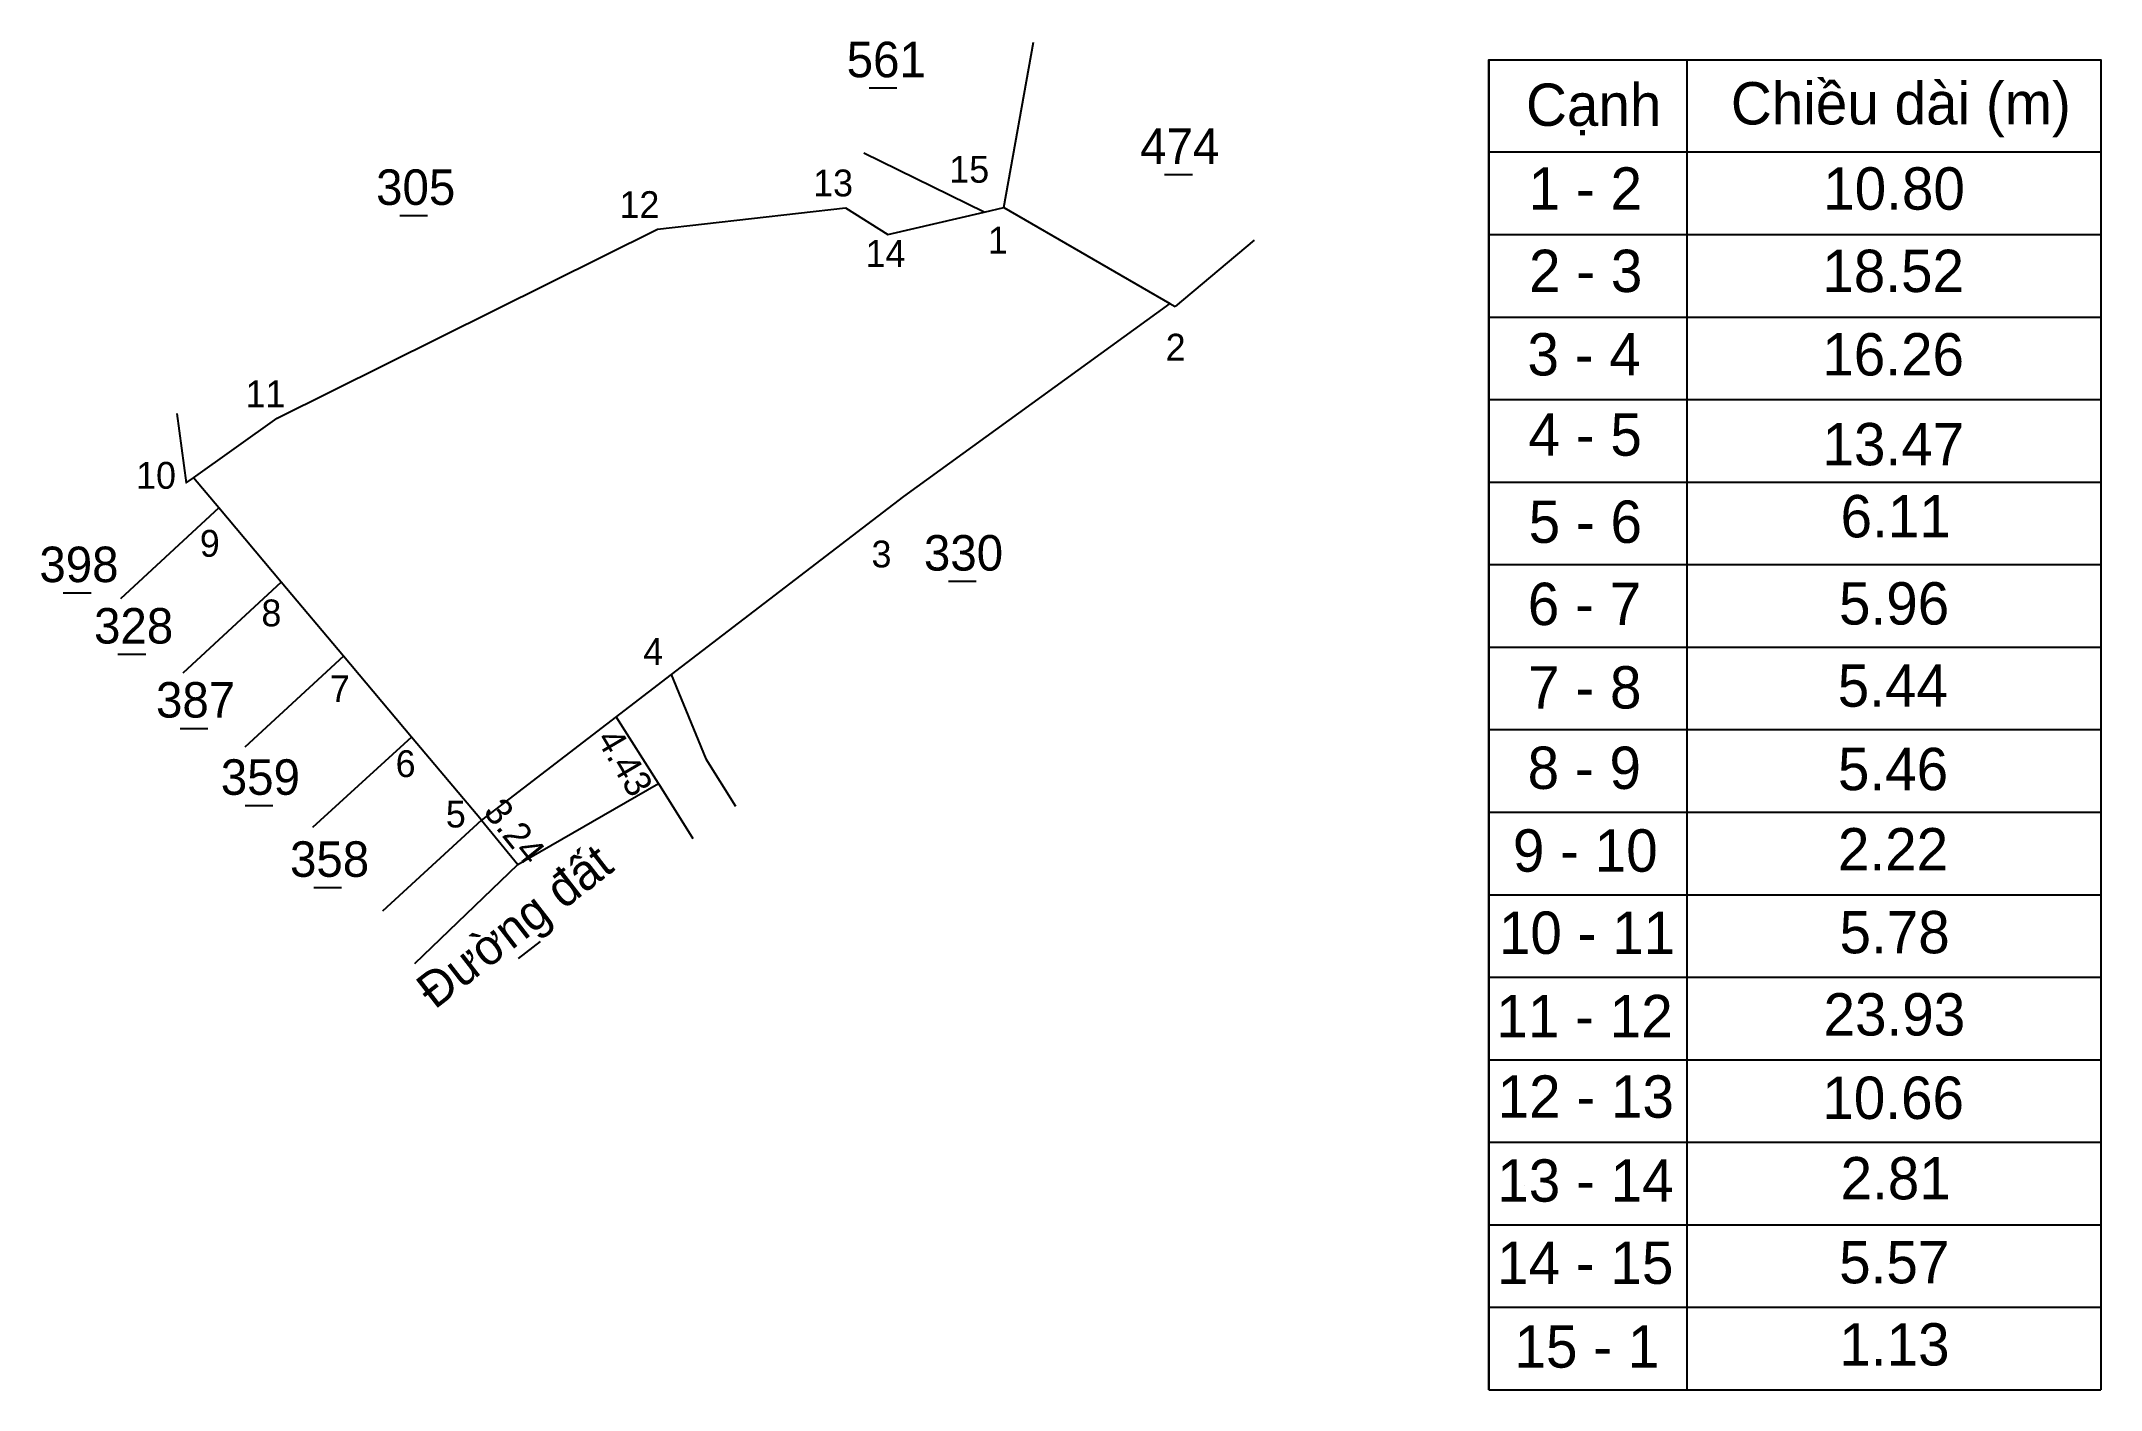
# Model space of a CAD drawing. Extents: x 551679 to 552696, y 1838962 to 1839179.
# Drawn here: x 551679.1 to 551795.2, y 1839009.5 to 1839085.5 of the extents above; entities that cross this region are included whole.
import ezdxf

# ---------------------------------------------------------------- set-up
doc = ezdxf.new("R2010")
doc.units = 0
doc.layers.add('Level 36', color=7, linetype='Continuous')

msp = doc.modelspace()

# ---------------------------------------------------------------- texts
at = {"layer": 'Level 36'}
for s, height, p in [('561', 2, (551724.51, 1839083.46)), ('Cạnh', 2.386, (551762.78, 1839080.72)), ('Chiều dài (m)', 2.386, (551774.32, 1839080.8)), ('474', 2, (551741.04, 1839078.58)), ('305', 2, (551698, 1839076.27)), ('13', 1.511, (551722.62, 1839076.75)), ('15', 1.511, (551730.29, 1839077.52)), ('1 - 2', 2.386, (551762.93, 1839076)), ('10.80', 2.386, (551779.52, 1839076)), ('12', 1.511, (551711.71, 1839075.53)), ('1', 1.51, (551732.47, 1839073.53)), ('14', 1.511, (551725.57, 1839072.78)), ('2 - 3', 2.386, (551762.95, 1839071.36)), ('18.52', 2.386, (551779.47, 1839071.36)), ('2', 1.51, (551742.48, 1839067.5)), ('3 - 4', 2.386, (551762.86, 1839066.66)), ('16.26', 2.386, (551779.47, 1839066.66)), ('11', 1.511, (551690.64, 1839064.87)), ('4 - 5', 2.386, (551762.92, 1839062.14)), ('13.47', 2.386, (551779.48, 1839061.6)), ('10', 1.511, (551684.48, 1839060.28)), ('5 - 6', 2.386, (551762.93, 1839057.23)), ('6.11', 2.386, (551780.5, 1839057.54)), ('398', 2, (551679.03, 1839055.02)), ('9', 1.51, (551688.07, 1839056.45)), ('3', 1.51, (551725.91, 1839055.85)), ('330', 2, (551728.86, 1839055.67)), ('6 - 7', 2.386, (551762.88, 1839052.6)), ('5.96', 2.386, (551780.41, 1839052.63)), ('328', 2, (551682.11, 1839051.56)), ('8', 1.51, (551691.54, 1839052.53)), ('4', 1.51, (551713.05, 1839050.36)), ('7 - 8', 2.386, (551762.9, 1839047.9)), ('5.44', 2.386, (551780.34, 1839048)), ('387', 2, (551685.6, 1839047.39)), ('7', 1.51, (551695.4, 1839048.26)), ('6', 1.51, (551699.1, 1839044.04)), ('8 - 9', 2.386, (551762.87, 1839043.37)), ('5.46', 2.386, (551780.35, 1839043.3)), ('359', 2, (551689.25, 1839043.04)), ('5', 1.51, (551701.93, 1839041.2)), ('9 - 10', 2.386, (551762.04, 1839038.71)), ('2.22', 2.386, (551780.35, 1839038.78)), ('358', 2, (551693.15, 1839038.42)), ('10 - 11', 2.386, (551761.25, 1839034.08)), ('5.78', 2.386, (551780.44, 1839034.11)), ('11 - 12', 2.386, (551761.11, 1839029.38)), ('23.93', 2.386, (551779.54, 1839029.48)), ('12 - 13', 2.386, (551761.18, 1839024.85)), ('10.66', 2.386, (551779.47, 1839024.78)), ('13 - 14', 2.386, (551761.16, 1839020.12)), ('2.81', 2.386, (551780.5, 1839020.25)), ('14 - 15', 2.386, (551761.15, 1839015.49)), ('5.57', 2.386, (551780.42, 1839015.52)), ('15 - 1', 2.386, (551762.13, 1839010.77)), ('1.13', 2.386, (551780.43, 1839010.89))]:
    msp.add_text(s, height=height, dxfattribs=at).set_placement(p)
for s, height, rotation, p in [('4.43', 1.511, 300.5018, (551710.37, 1839046.19)), ('3.24', 1.511, 308.7214, (551703.99, 1839042.06)), ('Đường đất', 2, 37.8025, (551701.3, 1839030.91))]:
    msp.add_text(s, height=height, rotation=rotation, dxfattribs=at).set_placement(p)

# ---------------------------------------------------------------- linework, layer by layer
at = {"layer": 'Level 36'}
for p, q in [((551733.36, 1839076.12), (551735.04, 1839085.44)), ((551760.68, 1839084.44), (551760.68, 1839009.52)), ((551771.84, 1839084.44), (551771.84, 1839009.52)), ((551725.77, 1839082.86), (551727.33, 1839082.86)), ((551732.26, 1839075.86), (551725.48, 1839079.18)), ((551760.68, 1839079.25), (551795.16, 1839079.25)), ((551742.42, 1839077.98), (551743.99, 1839077.98)), ((551699.34, 1839075.67), (551700.9, 1839075.67)), ((551713.86, 1839074.91), (551724.45, 1839076.1)), ((551724.45, 1839076.1), (551726.83, 1839074.61)), ((551726.83, 1839074.61), (551732.26, 1839075.86)), ((551726.83, 1839074.61), (551732.26, 1839075.86)), ((551732.26, 1839075.86), (551733.36, 1839076.12)), ((551733.36, 1839076.12), (551742.71, 1839070.72)), ((551692.43, 1839064.26), (551713.86, 1839074.91)), ((551760.68, 1839074.6), (551795.16, 1839074.6)), ((551742.71, 1839070.72), (551727.71, 1839059.85)), ((551742.71, 1839070.72), (551743.01, 1839070.54)), ((551760.68, 1839069.95), (551795.16, 1839069.95)), ((551760.68, 1839065.3), (551795.16, 1839065.3)), ((551687.71, 1839060.9), (551692.43, 1839064.26)), ((551689.14, 1839059.2), (551687.71, 1839060.9)), ((551760.68, 1839060.66), (551795.16, 1839060.66)), ((551727.71, 1839059.85), (551714.62, 1839049.81)), ((551689.14, 1839059.2), (551683.6, 1839054.07)), ((551692.66, 1839055.02), (551689.14, 1839059.2)), ((551760.68, 1839056.01), (551795.16, 1839056.01)), ((551692.66, 1839055.02), (551687.11, 1839049.89)), ((551696.16, 1839050.85), (551692.66, 1839055.02)), ((551730.24, 1839055.07), (551731.8, 1839055.07)), ((551680.38, 1839054.42), (551681.95, 1839054.42)), ((551760.68, 1839051.36), (551795.16, 1839051.36)), ((551683.46, 1839050.96), (551685.03, 1839050.96)), ((551696.16, 1839050.85), (551690.61, 1839045.72)), ((551699.99, 1839046.29), (551696.16, 1839050.85)), ((551714.62, 1839049.81), (551703.93, 1839041.61)), ((551714.62, 1839049.81), (551716.58, 1839045.06)), ((551686.97, 1839046.78), (551688.53, 1839046.78)), ((551713.9, 1839043.68), (551711.53, 1839047.44)), ((551760.68, 1839046.71), (551795.16, 1839046.71)), ((551699.99, 1839046.29), (551694.42, 1839041.19)), ((551703.93, 1839041.61), (551699.99, 1839046.29)), ((551716.58, 1839045.06), (551718.24, 1839042.4)), ((551690.62, 1839042.44), (551692.18, 1839042.44)), ((551760.68, 1839042.06), (551795.16, 1839042.06)), ((551703.93, 1839041.61), (551698.37, 1839036.49)), ((551703.93, 1839041.61), (551705.99, 1839039.11)), ((551694.5, 1839037.82), (551696.06, 1839037.82)), ((551760.68, 1839037.41), (551795.16, 1839037.41)), ((551706.03, 1839033.82), (551707.27, 1839034.77)), ((551760.68, 1839032.77), (551795.16, 1839032.77)), ((551760.68, 1839028.12), (551795.16, 1839028.12)), ((551760.68, 1839023.47), (551795.16, 1839023.47)), ((551762.69, 1839021.04), (551762.69, 1839021.04)), ((551760.68, 1839018.82), (551795.16, 1839018.82)), ((551760.68, 1839014.17), (551795.16, 1839014.17)), ((551760.68, 1839009.52), (551795.16, 1839009.52))]:
    msp.add_line(p, q, dxfattribs=at)
for points in [[(551760.68, 1839009.52), (551760.68, 1839084.44), (551795.16, 1839084.44), (551795.16, 1839009.52)], [(551747.47, 1839074.28), (551743.01, 1839070.54)], [(551686.78, 1839064.52), (551687.3, 1839060.61), (551687.71, 1839060.9)], [(551700.19, 1839033.53), (551705.99, 1839039.11), (551713.9, 1839043.68), (551715.84, 1839040.57)]]:
    msp.add_lwpolyline(points, dxfattribs=at)

msp.set_redraw_order([(e.dxf.handle, doc.entitydb.next_handle()) for e in msp.query("TEXT MTEXT ATTDEF DIMENSION ARC_DIMENSION")])  # texts and dimensions are drawn at this point

doc.saveas('drawing.dxf')
